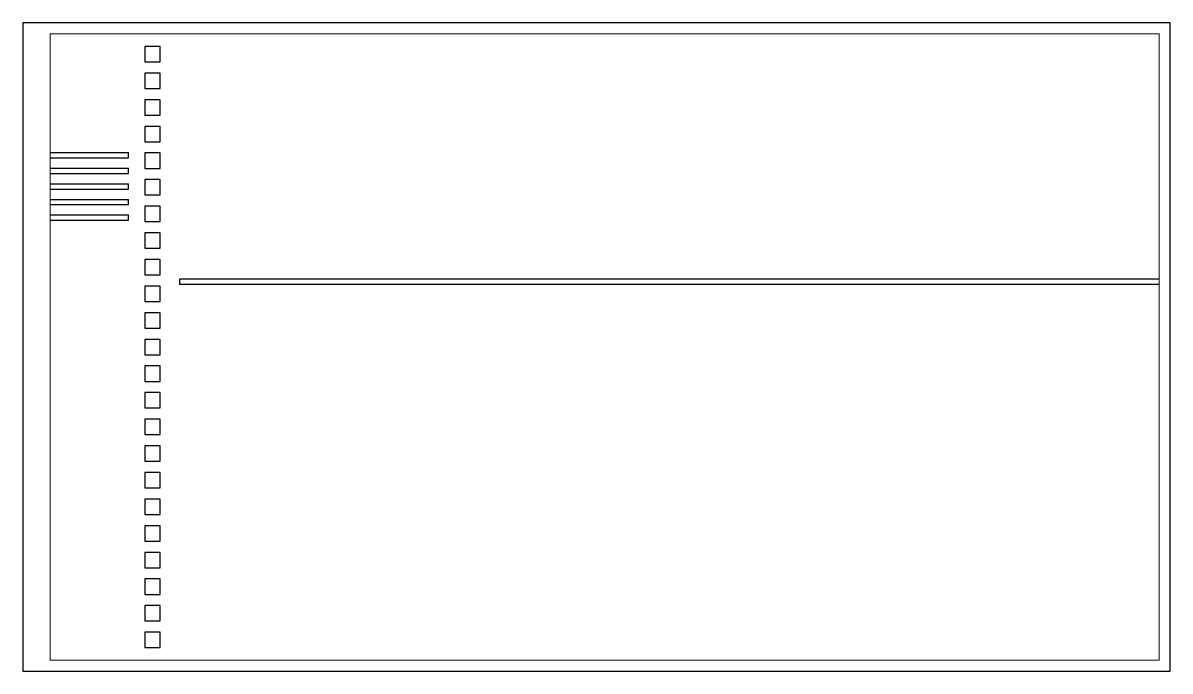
# Model space of a CAD drawing. Extents: x 3335981 to 3441081, y -1359715 to -1003315.
# Drawn here: x 3335981 to 3441081, y -1062715 to -1003315 of the extents above; entities that cross this region are included whole.
import ezdxf

# ---------------------------------------------------------------- set-up
doc = ezdxf.new("R2010")
doc.units = 0
doc.header["$LTSCALE"] = 1000
doc.header["$MEASUREMENT"] = 0
doc.layers.get('0').update_dxf_attribs({"color": 2})
doc.layers.add('PUB_TITLE', color=4, linetype='Continuous')

msp = doc.modelspace()

# ---------------------------------------------------------------- linework, layer by layer
at = {"color": 8}
for p, q in [((3338481, -1015201), (3345654, -1015201)), ((3345654, -1015677), (3345654, -1015201)), ((3338481, -1015677), (3345654, -1015677)), ((3338481, -1016630), (3345654, -1016630)), ((3338481, -1017106), (3345654, -1017106)), ((3345654, -1017106), (3345654, -1016630)), ((3338481, -1018058), (3345654, -1018058)), ((3345654, -1018535), (3345654, -1018058)), ((3338481, -1018535), (3345654, -1018535)), ((3338481, -1019487), (3345654, -1019487)), ((3338481, -1019963), (3345654, -1019963)), ((3345654, -1019963), (3345654, -1019487)), ((3338481, -1020916), (3345654, -1020916)), ((3338481, -1021392), (3345654, -1021392)), ((3345654, -1021392), (3345654, -1020916)), ((3440081, -1026802), (3350324, -1026802)), ((3350324, -1026802), (3350324, -1027278)), ((3350324, -1026802), (3350324, -1027278)), ((3440081, -1027278), (3350324, -1027278))]:
    msp.add_line(p, q, dxfattribs=at)
for points in [[(3348548, -1005471), (3347154, -1005471), (3347154, -1006880), (3348548, -1006880)], [(3348548, -1007911), (3347154, -1007911), (3347154, -1009320), (3348548, -1009320)], [(3348548, -1010351), (3347154, -1010351), (3347154, -1011760), (3348548, -1011760)], [(3348548, -1012792), (3347154, -1012792), (3347154, -1014201), (3348548, -1014201)], [(3348548, -1015232), (3347154, -1015232), (3347154, -1016641), (3348548, -1016641)], [(3348548, -1017672), (3347154, -1017672), (3347154, -1019081), (3348548, -1019081)], [(3348548, -1020113), (3347154, -1020113), (3347154, -1021521), (3348548, -1021521)], [(3348548, -1022553), (3347154, -1022553), (3347154, -1023962), (3348548, -1023962)], [(3348548, -1024993), (3347154, -1024993), (3347154, -1026402), (3348548, -1026402)], [(3348548, -1027433), (3347154, -1027433), (3347154, -1028842), (3348548, -1028842)], [(3348548, -1029874), (3347154, -1029874), (3347154, -1031283), (3348548, -1031283)], [(3348548, -1032314), (3347154, -1032314), (3347154, -1033723), (3348548, -1033723)], [(3348548, -1034754), (3347154, -1034754), (3347154, -1036163), (3348548, -1036163)], [(3348548, -1037195), (3347154, -1037195), (3347154, -1038603), (3348548, -1038603)], [(3348548, -1039635), (3347154, -1039635), (3347154, -1041044), (3348548, -1041044)], [(3348548, -1042075), (3347154, -1042075), (3347154, -1043484), (3348548, -1043484)], [(3348548, -1044515), (3347154, -1044515), (3347154, -1045924), (3348548, -1045924)], [(3348548, -1046956), (3347154, -1046956), (3347154, -1048365), (3348548, -1048365)], [(3348548, -1049396), (3347154, -1049396), (3347154, -1050805), (3348548, -1050805)], [(3348548, -1051836), (3347154, -1051836), (3347154, -1053245), (3348548, -1053245)], [(3348548, -1054277), (3347154, -1054277), (3347154, -1055685), (3348548, -1055685)], [(3348548, -1056717), (3347154, -1056717), (3347154, -1058126), (3348548, -1058126)], [(3348548, -1059157), (3347154, -1059157), (3347154, -1060566), (3348548, -1060566)]]:
    msp.add_lwpolyline(points, close=True, dxfattribs=at)
at = {"layer": 'PUB_TITLE', "linetype": 'ByBlock'}
msp.add_lwpolyline([(3335981, -1062715), (3441081, -1062715), (3441081, -1003315), (3335981, -1003315)], close=True, dxfattribs=at)
at = {"layer": 'PUB_TITLE', "linetype": 'ByBlock', "const_width": 100}
msp.add_lwpolyline([(3338481, -1061715), (3440081, -1061715), (3440081, -1004315), (3338481, -1004315)], close=True, dxfattribs=at)

doc.saveas('drawing.dxf')
